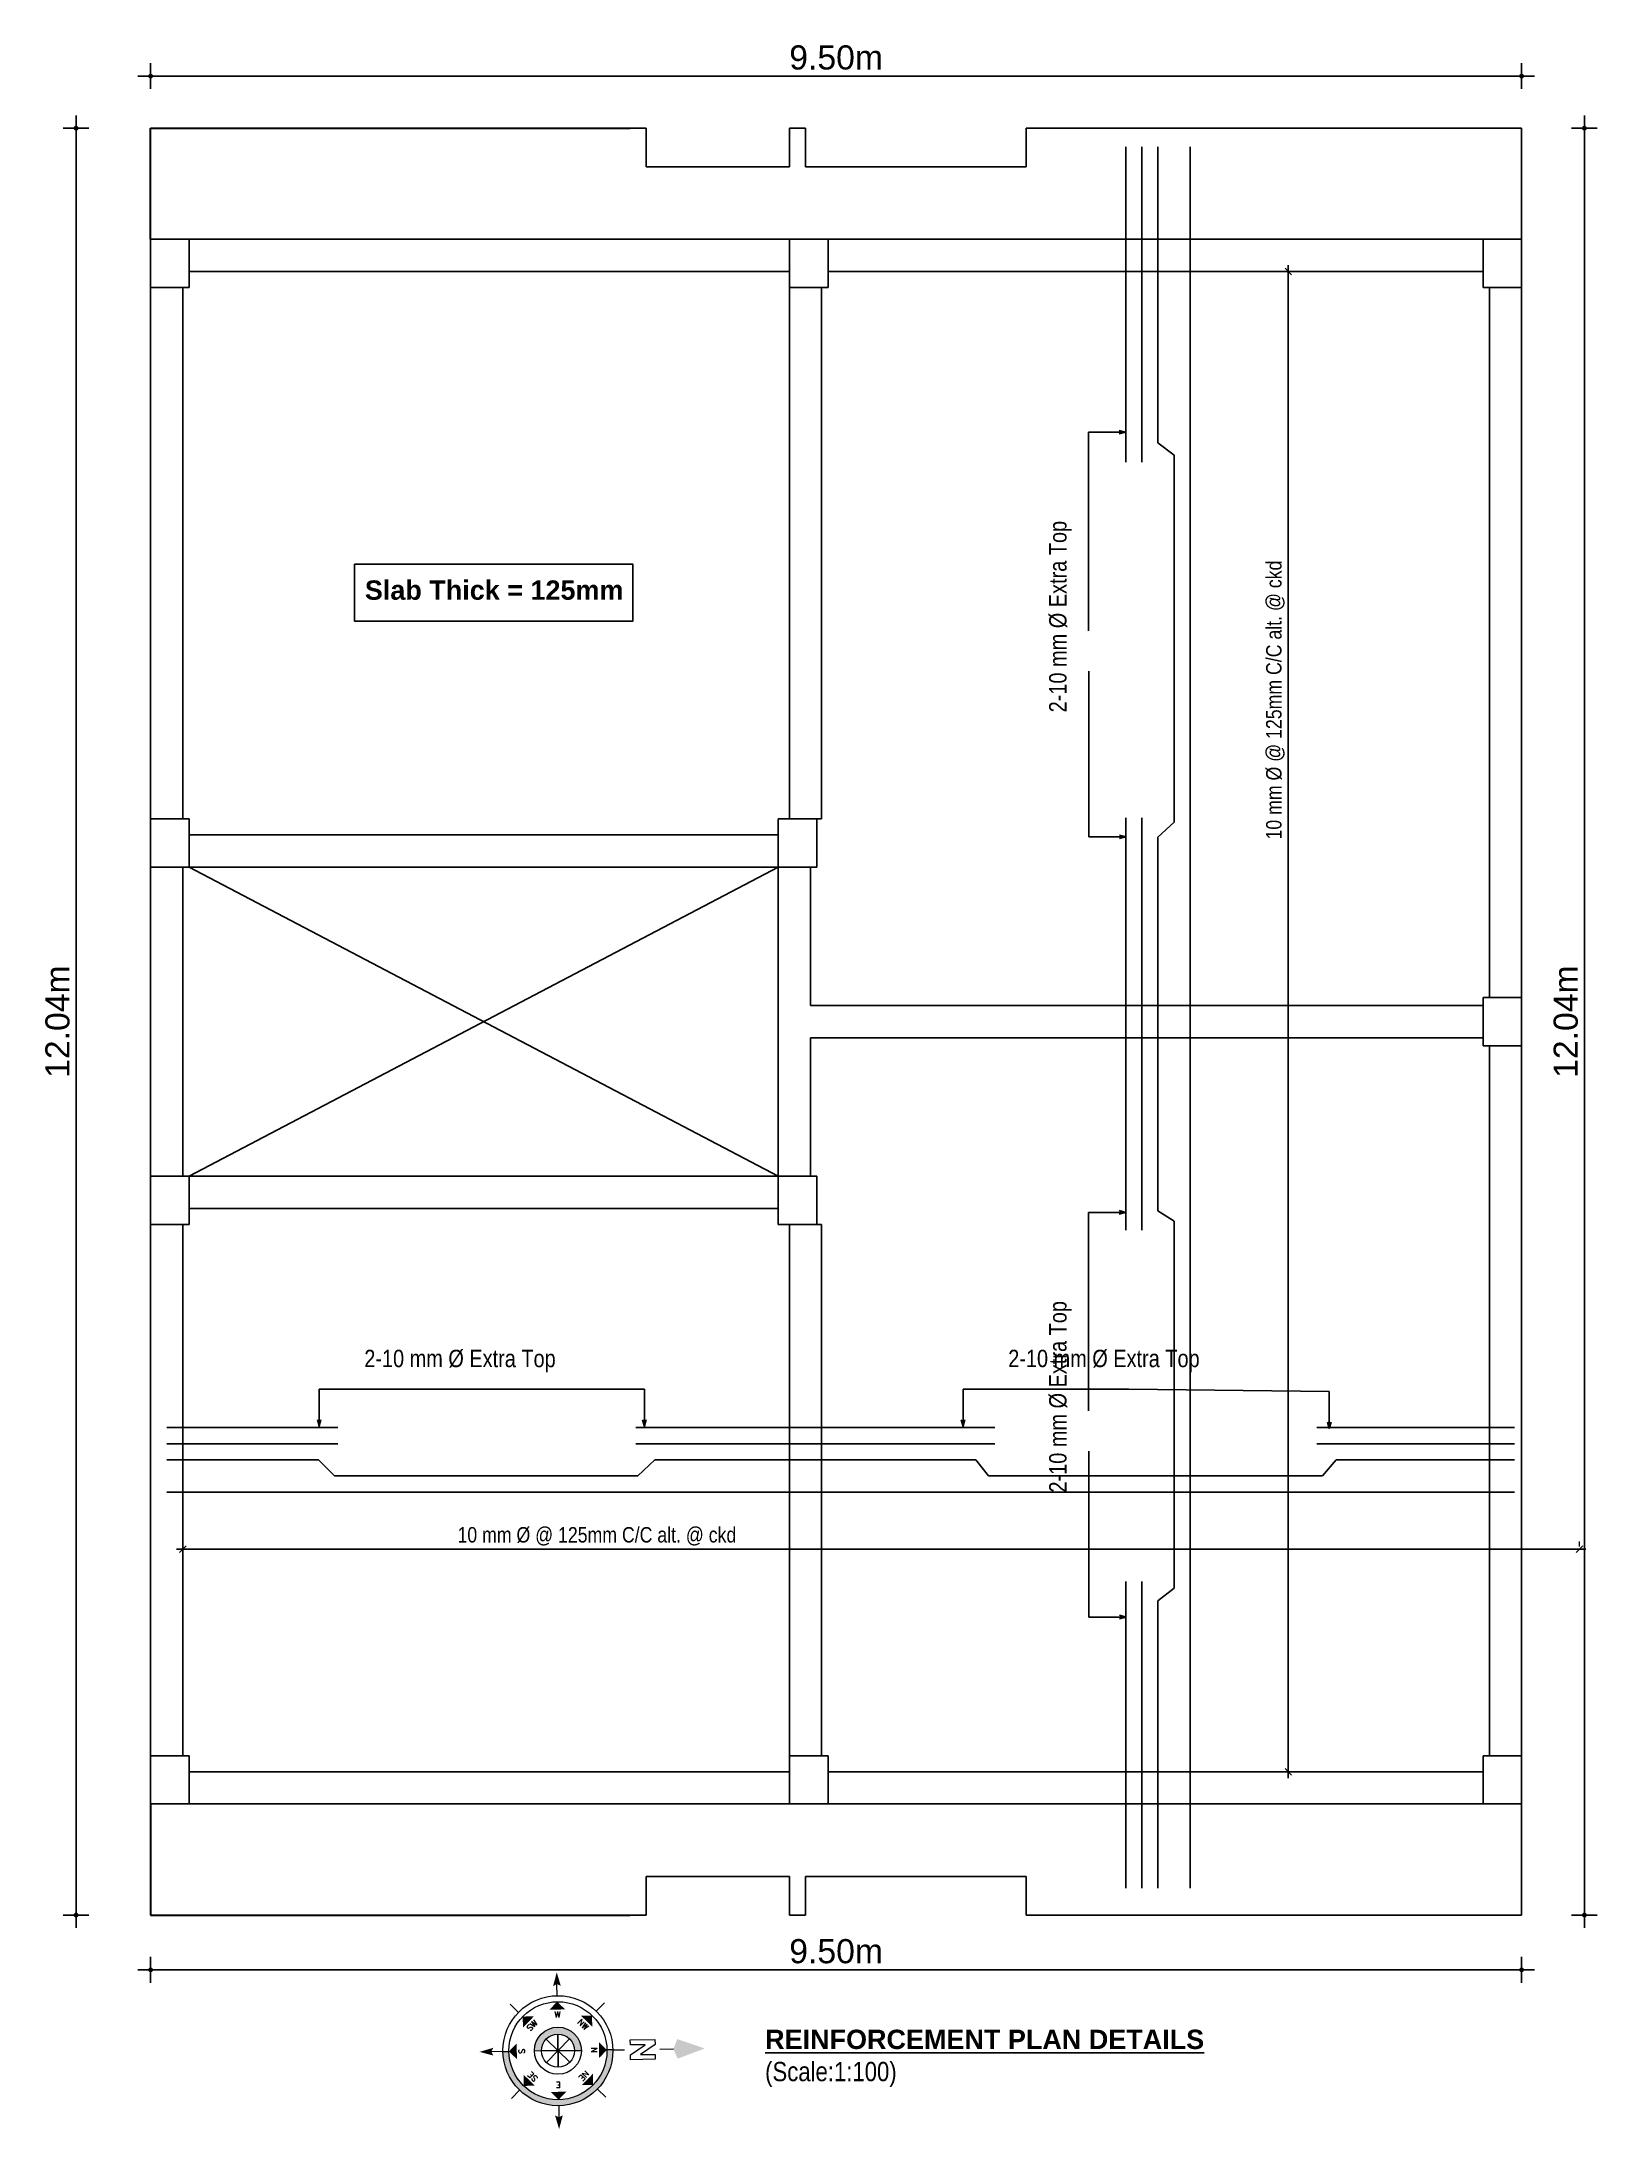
# Model space of a CAD drawing. Header units: inches. Extents: x -4010 to 65129, y -40138 to -1318.
# Drawn here: x 48251 to 48734, y -38251 to -37602 of the extents above; entities that cross this region are included whole.
import ezdxf
from ezdxf.enums import TextEntityAlignment as Align

# ---------------------------------------------------------------- set-up
doc = ezdxf.new("R2010")
doc.units = ezdxf.units.IN
doc.header["$MEASUREMENT"] = 0
doc.header["$PDMODE"] = 99
for name, color, linetype in [('CAPTION', 7, 'Continuous'), ('RCC', 6, 'Continuous'), ('Rod', 1, 'Continuous'), ('wall', 3, 'Continuous')]:
    doc.layers.add(name, color=color, linetype=linetype)
doc.layers.add('DIM', color=7, linetype='Continuous', lineweight=15)
doc.layers.add('Slab Line', color=5, linetype='Continuous', lineweight=30)
doc.styles.add('ARIAL', font='arial.ttf')
doc.styles.add('ROMANS', font='romans')
doc.styles.get("Standard").update_dxf_attribs({"font": 'ARIALN.TTF'})
doc.dimstyles.new('3-8', dxfattribs={"dimscale": 1.25, "dimtxt": 6, "dimasz": 2, "dimexe": 0.18, "dimexo": 6, "dimgap": 0, "dimtad": 0, "dimdec": 0, "dimzin": 3, "dimdsep": 46, "dimlunit": 3, "dimtxsty": 'ARIAL', "dimblk": 'DD', "dimcen": 1, "dimse1": 1, "dimse2": 1, "dimclrd": 256, "dimclrt": 256, "dimadec": 0, "dimazin": 0, "dimtfac": 0.5, "dimtdec": 0, "dimtmove": 2, "dimatfit": 0, "dimfxl": 0.18, "dimtvp": 0.75, "dimfrac": 1, "dimtolj": 1, "dimtzin": 0, "dimarcsym": 0})
doc.dimstyles.new('_30', dxfattribs={"dimscale": 0.4, "dimtxt": 7, "dimasz": 5, "dimexe": 6, "dimexo": 2, "dimgap": 2, "dimtad": 1, "dimdec": 0, "dimzin": 3, "dimdsep": 46, "dimlunit": 3, "dimtxsty": 'Standard', "dimblk": 'OBLIQUE', "dimcen": 0, "dimdle": 5, "dimclrt": 7, "dimazin": 0, "dimtfac": 0.0375, "dimtdec": 0, "dimtofl": 0, "dimtmove": 0, "dimatfit": 3, "dimldrblk": 'OPEN30', "dimfxl": 6, "dimtvp": 0.8, "dimtolj": 1, "dimtzin": 0, "dimlwe": -1, "dimarcsym": 0})

msp = doc.modelspace()

# ---------------------------------------------------------------- texts
at = {"layer": 'CAPTION', "ltscale": 2, "char_height": 5.4, "attachment_point": 1, "rotation": 90}
for insert in [(48563.848, -37810.22), (48563.848, -38052.55)]:
    msp.add_mtext('2-10 mm %%C Extra Top', dxfattribs=dict(at, insert=insert))
at = {"layer": 'CAPTION', "ltscale": 2, "char_height": 5.4, "attachment_point": 1}
for insert in [(48351.047, -38008.201), (48551.135, -38008.201)]:
    msp.add_mtext('2-10 mm %%C Extra Top', dxfattribs=dict(at, insert=insert))
at = {"layer": 'wall', "color": 7, "lineweight": 25, "char_height": 6, "width": 253.13687, "attachment_point": 4}
for s, insert in [('{\\fArial Rounded MT Bold|b0|i0|c0|p34;Slab Thick = 125mm}', (48351.225, -37772.282)), ('{\\fArial Rounded MT Bold|b0|i0|c0|p34;\\LREINFORCEMENT PLAN DETAILS\\P}(Scale:1:100)', (48475.597, -38228.291))]:
    msp.add_mtext(s, dxfattribs=dict(at, insert=insert))

# ---------------------------------------------------------------- blocks, each defined once
blk = doc.blocks.new('A$C779854B7')
at = {"layer": 'RCC'}
for p, q in [((0, 15), (12, 15)), ((0, 0), (0, 15)), ((12, 15), (12, 0)), ((12, 0), (0, 0))]:
    blk.add_line(p, q, dxfattribs=at)
blk = doc.blocks.new('DD')
for p, q in [((-1.6, 0), (1.6, 0)), ((0, 1.6), (0, -1.6))]:
    blk.add_line(p, q)
at = {"const_width": 0.3}
blk.add_lwpolyline([(-0.15, 0, 1), (0.15, 0, 1)], format="xyb", close=True, dxfattribs=at)
blk = doc.blocks.new('*D1337')
at = {"layer": 'Defpoints', "color": 0}
for p in [(48710.66, -37612.6), (48284.66, -37628.79), (48710.66, -37628.79)]:
    blk.add_point(p, dxfattribs=at)
at = {"layer": 'Rod', "lineweight": -2}
blk.add_line((48287.16, -37612.6), (48708.16, -37612.6), dxfattribs=at)
at = {"layer": 'Rod', "lineweight": -2, "xscale": 2.5, "yscale": 2.5, "zscale": 2.5, "rotation": 180}
blk.add_blockref('DD', (48284.66, -37612.6), dxfattribs=at)
at = {"layer": 'Rod', "lineweight": -2, "xscale": 2.5, "yscale": 2.5, "zscale": 2.5}
blk.add_blockref('DD', (48710.66, -37612.6), dxfattribs=at)
at = {"layer": 'Rod', "insert": (48497.66, -37606.85), "char_height": 7.5, "attachment_point": 5, "style": 'ARIAL'}
blk.add_mtext('\\A1;9.50m', dxfattribs=at)
blk = doc.blocks.new('*D1338')
at = {"layer": 'Defpoints', "color": 0}
for p in [(48710.66, -37628.79), (48710.66, -38183.78), (48730.16, -38183.78)]:
    blk.add_point(p, dxfattribs=at)
at = {"layer": 'Rod', "lineweight": -2}
blk.add_line((48730.16, -37631.29), (48730.16, -38181.28), dxfattribs=at)
at = {"layer": 'Rod', "lineweight": -2, "xscale": 2.5, "yscale": 2.5, "zscale": 2.5}
for p, rotation in [((48730.16, -37628.79), 90), ((48730.16, -38183.78), 270)]:
    blk.add_blockref('DD', p, dxfattribs=dict(at, rotation=rotation))
at = {"layer": 'Rod', "insert": (48724.41, -37906.28), "char_height": 7.5, "attachment_point": 5, "rotation": 90, "style": 'ARIAL'}
blk.add_mtext('\\A1;12.04m', dxfattribs=at)
blk = doc.blocks.new('*D1339')
at = {"layer": 'Defpoints', "color": 0}
for p in [(48284.66, -38183.78), (48710.66, -38183.78), (48284.66, -38200.8)]:
    blk.add_point(p, dxfattribs=at)
at = {"layer": 'Rod', "lineweight": -2}
blk.add_line((48708.16, -38200.8), (48287.16, -38200.8), dxfattribs=at)
at = {"layer": 'Rod', "lineweight": -2, "xscale": 2.5, "yscale": 2.5, "zscale": 2.5, "rotation": 180}
blk.add_blockref('DD', (48284.66, -38200.8), dxfattribs=at)
at = {"layer": 'Rod', "lineweight": -2, "xscale": 2.5, "yscale": 2.5, "zscale": 2.5}
blk.add_blockref('DD', (48710.66, -38200.8), dxfattribs=at)
at = {"layer": 'Rod', "insert": (48497.66, -38195.05), "char_height": 7.5, "attachment_point": 5, "style": 'ARIAL'}
blk.add_mtext('\\A1;9.50m', dxfattribs=at)
blk = doc.blocks.new('*D1327')
at = {"layer": 'Defpoints', "color": 0}
for p in [(48261.49, -37628.79), (48284.66, -37628.79), (48284.66, -38183.78)]:
    blk.add_point(p, dxfattribs=at)
at = {"layer": 'Rod', "lineweight": -2}
blk.add_line((48261.49, -38181.28), (48261.49, -37631.29), dxfattribs=at)
at = {"layer": 'Rod', "lineweight": -2, "xscale": 2.5, "yscale": 2.5, "zscale": 2.5}
for p, rotation in [((48261.49, -37628.79), 90), ((48261.49, -38183.78), 270)]:
    blk.add_blockref('DD', p, dxfattribs=dict(at, rotation=rotation))
at = {"layer": 'Rod', "insert": (48255.75, -37906.28), "char_height": 7.5, "attachment_point": 5, "rotation": 90, "style": 'ARIAL'}
blk.add_mtext('\\A1;12.04m', dxfattribs=at)
blk = doc.blocks.new('_Oblique')
at = {"color": 0, "linetype": 'ByBlock', "lineweight": -2}
blk.add_line((-0.5, -0.5), (0.5, 0.5), dxfattribs=at)
blk = doc.blocks.new('_Open30')
at = {"color": 0, "linetype": 'ByBlock', "lineweight": -2}
for p, q in [((-1, 0.27), (0, 0)), ((0, 0), (-1, -0.27)), ((0, 0), (-1, 0))]:
    blk.add_line(p, q, dxfattribs=at)
blk = doc.blocks.new('*D1328')
at = {"layer": 'Defpoints', "color": 0}
for p in [(48294.66, -38070.15), (48728.66, -38070.15), (48728.66, -38070.15)]:
    blk.add_point(p, dxfattribs=at)
at = {"layer": 'DIM', "color": 0, "lineweight": -2}
blk.add_line((48292.66, -38070.15), (48730.66, -38070.15), dxfattribs=at)
at = {"layer": 'DIM', "color": 0}
for p, q in [((48294.66, -38069.35), (48294.66, -38067.75)), ((48728.66, -38069.35), (48728.66, -38067.75))]:
    blk.add_line(p, q, dxfattribs=at)
at = {"layer": 'DIM', "color": 0, "lineweight": -2, "xscale": 2, "yscale": 2, "zscale": 2, "rotation": 180}
blk.add_blockref('_Oblique', (48294.66, -38070.15), dxfattribs=at)
at = {"layer": 'DIM', "color": 0, "lineweight": -2, "xscale": 2, "yscale": 2, "zscale": 2}
blk.add_blockref('_Oblique', (48728.66, -38070.15), dxfattribs=at)
at = {"layer": 'DIM', "color": 7, "insert": (48423.32, -38066.15), "char_height": 2.8, "attachment_point": 5}
blk.add_mtext('\\A1;{\\H1.714x;10 mm %%C @ 125mm C/C alt. @ ckd}', dxfattribs=at)
blk = doc.blocks.new('*D1329')
at = {"layer": 'Defpoints', "color": 0}
for p in [(48621.29, -37673.28), (48638.14, -37673.28), (48638.14, -38139.28)]:
    blk.add_point(p, dxfattribs=at)
at = {"layer": 'DIM', "color": 0}
for p, q in [((48622.09, -37673.28), (48640.54, -37673.28)), ((48637.34, -38139.28), (48635.74, -38139.28))]:
    blk.add_line(p, q, dxfattribs=at)
at = {"layer": 'DIM', "color": 0, "lineweight": -2}
blk.add_line((48638.14, -38141.28), (48638.14, -37671.28), dxfattribs=at)
at = {"layer": 'DIM', "color": 0, "lineweight": -2, "xscale": 2, "yscale": 2, "zscale": 2}
for p, rotation in [((48638.14, -37673.28), 90), ((48638.14, -38139.28), 270)]:
    blk.add_blockref('_Oblique', p, dxfattribs=dict(at, rotation=rotation))
at = {"layer": 'DIM', "color": 7, "insert": (48634.14, -37806.4), "char_height": 2.8, "attachment_point": 5, "rotation": 90}
blk.add_mtext('\\A1;{\\H1.714x;10 mm %%C @ 125mm C/C alt. @ ckd}', dxfattribs=at)
blk = doc.blocks.new('Anno_North_J_Metric')
at = {"linetype": 'ByBlock', "lineweight": -2}
h = blk.add_hatch(color=0, dxfattribs=at)
h.paths.add_polyline_path([(-4.17, 0), (-4.68, 0, 1), (4.68, 0), (4.17, 0, -1)])
h.paths.add_polyline_path([(1.41, 0), (2, 0, 1), (-2, 0), (-1.41, 0, -1)])
at = {"color": 0, "linetype": 'ByBlock', "lineweight": -2}
for p, q in [((0, 4.68), (0, 5.67)), ((-3.31, 3.31), (-4.01, 4.01)), ((3.31, 3.31), (4.01, 4.01)), ((-4.68, 0), (-5.67, 0)), ((-4.68, 0), (-4.17, 0)), ((-1.41, 0), (-2, 0)), ((-1.41, 0), (1.41, 0)), ((1.41, 0), (-1.41, 0)), ((-1, 1), (1, -1)), ((-1, -1), (1, 1)), ((1, -1), (-1, 1)), ((1, 1), (-1, -1)), ((0, 1.41), (0, -1.41)), ((0, -1.41), (0, 1.41)), ((1.41, 0), (2, 0)), ((4.68, 0), (4.17, 0)), ((4.68, 0), (5.67, 0)), ((6.17, 0.4), (6.17, 0.82)), ((6.17, 0.82), (8.27, 0.82)), ((7.43, 0.4), (6.17, 0.4)), ((6.17, -0.44), (7.43, 0.4)), ((8.27, 0.4), (7.01, -0.44)), ((8.27, 0.82), (8.27, 0.4)), ((8.67, 0), (9.83, 0)), ((6.17, -0.86), (6.17, -0.44)), ((8.27, -0.86), (6.17, -0.86)), ((7.01, -0.44), (8.27, -0.44)), ((8.27, -0.44), (8.27, -0.86)), ((-3.31, -3.31), (-4.01, -4.01)), ((3.31, -3.31), (4.01, -4.01)), ((0, -4.68), (0, -5.67))]:
    blk.add_line(p, q, dxfattribs=at)
for radius in [4.68, 4.17, 2, 1.41]:
    blk.add_circle((0, 0), radius, dxfattribs=at)
for points in [[(-0.33, 5.5), (0, 5.67), (0, 6.67)], [(0, 6.67), (0.33, 5.5), (0, 5.67)], [(0, 4.17), (0.67, 3.5), (-0.67, 3.5)], [(-2.95, 2.95), (-2, 2.95), (-2.95, 2)], [(2.95, 2.95), (2.95, 2), (2, 2.95)], [(-6.67, 0), (-5.5, 0.33), (-5.67, 0)], [(-5.5, -0.33), (-5.67, 0), (-6.67, 0)], [(-4.17, 0), (-3.5, 0.67), (-3.5, -0.67)], [(4.17, 0), (3.5, -0.67), (3.5, 0.67)], [(12.5, 0), (10.17, 0.83), (9.83, 0)], [(9.83, 0), (10.17, -0.83), (12.5, 0)], [(-2.95, -2.95), (-2.95, -2), (-2, -2.95)], [(0, -4.17), (-0.67, -3.5), (0.67, -3.5)], [(2.95, -2.95), (2, -2.95), (2.95, -2)], [(0, -6.67), (-0.33, -5.5), (0, -5.67)], [(0.33, -5.5), (0, -5.67), (0, -6.67)]]:
    blk.add_solid(points, dxfattribs=at)
at = {"color": 0, "linetype": 'ByBlock', "lineweight": -2, "style": 'ROMANS'}
for s, rotation, p in [('SW', 45, (-2, 2)), ('NW', 315, (2, 2)), ('S', 270, (-3.33, 0)), ('N', 270, (2.83, 0)), ('SE', 135, (-2, -2)), ('NE', 225, (2, -2)), ('E', 180, (0, -2.67))]:
    blk.add_text(s, height=0.5, rotation=rotation, dxfattribs=at).set_placement(p, align=Align.CENTER)
blk.add_text('W', height=0.5, dxfattribs=at).set_placement((0, 2.83), align=Align.CENTER)

# ---------------------------------------------------------------- dimensions: what is measured, and where the dimension line sits
at = {"layer": 'DIM'}
dim = msp.add_linear_dim(base=(48638.138, -37673.285), p1=(48638.138, -38139.285), p2=(48621.295, -37673.285), angle=90, text='{\\H1.714x;10 mm %%C @ 125mm C/C alt. @ ckd}', dimstyle='_30', dxfattribs=at)
dim.commit()
dim.dimension.update_dxf_attribs({"geometry": '*D1329', "text_midpoint": (48638.138, -37806.399), "dimtype": 160})
dim = msp.add_linear_dim(base=(48728.663, -38070.146), p1=(48294.663, -38070.146), p2=(48728.663, -38070.146), text='{\\H1.714x;10 mm %%C @ 125mm C/C alt. @ ckd}', dimstyle='_30', dxfattribs=at)
dim.commit()
dim.dimension.update_dxf_attribs({"geometry": '*D1328', "text_midpoint": (48423.317, -38070.146), "dimtype": 160})
at = {"layer": 'Rod'}
for base, p1, p2, picture, middle in [((48710.663, -37612.598), (48284.663, -37628.793), (48710.663, -37628.793), '*D1337', (48497.663, -37606.854)), ((48284.663, -38200.799), (48710.663, -38183.776), (48284.663, -38183.776), '*D1339', (48497.663, -38195.055))]:
    dim = msp.add_linear_dim(base=base, p1=p1, p2=p2, text='9.50m', dimstyle='3-8', dxfattribs=at)
    dim.commit()
    dim.dimension.update_dxf_attribs({"geometry": picture, "text_midpoint": middle})
for base, p1, p2, picture, middle in [((48261.494, -37628.793), (48284.663, -38183.776), (48284.663, -37628.793), '*D1327', (48255.75, -37906.285)), ((48730.159, -38183.776), (48710.663, -37628.793), (48710.663, -38183.776), '*D1338', (48724.415, -37906.285))]:
    dim = msp.add_linear_dim(base=base, p1=p1, p2=p2, angle=90, text='12.04m', dimstyle='3-8', dxfattribs=at)
    dim.commit()
    dim.dimension.update_dxf_attribs({"geometry": picture, "text_midpoint": middle})

# ---------------------------------------------------------------- linework, layer by layer
at = {"layer": 'Rod'}
for p, q in [((48433.663, -37628.793), (48438.663, -37628.793)), ((48438.663, -37640.793), (48438.663, -37628.793)), ((48483.163, -37628.793), (48488.163, -37628.793)), ((48483.163, -37628.793), (48483.163, -37640.793)), ((48488.163, -37628.793), (48488.163, -37640.793)), ((48556.663, -37640.793), (48556.663, -37628.793)), ((48556.663, -37628.793), (48710.663, -37628.793)), ((48710.663, -37628.793), (48710.663, -37663.285)), ((48587.653, -37732.487), (48587.653, -37634.605)), ((48592.653, -37732.487), (48592.653, -37634.605)), ((48597.653, -37726.487), (48597.653, -37634.605)), ((48607.653, -38175.448), (48607.653, -37634.605)), ((48438.663, -37640.793), (48483.163, -37640.793)), ((48488.163, -37640.793), (48556.663, -37640.793)), ((48602.653, -37730.285), (48597.653, -37726.487)), ((48602.653, -37844.285), (48602.653, -37730.285)), ((48587.653, -37971.09), (48587.653, -37842.939)), ((48592.653, -37971.09), (48592.653, -37842.939)), ((48602.653, -37844.285), (48597.653, -37848.939)), ((48597.653, -37965.09), (48597.653, -37848.939)), ((48479.663, -37858.285), (48296.663, -37954.285)), ((48479.663, -37954.285), (48296.663, -37858.285)), ((48602.653, -37968.285), (48597.653, -37965.09)), ((48602.653, -38082.285), (48602.653, -37968.285)), ((48289.741, -38032.378), (48342.82, -38032.378)), ((48289.741, -38037.378), (48342.82, -38037.378)), ((48435.375, -38032.378), (48547.022, -38032.378)), ((48435.375, -38037.378), (48547.022, -38037.378)), ((48647.007, -38032.378), (48708.405, -38032.378)), ((48647.007, -38037.378), (48708.405, -38037.378)), ((48289.741, -38042.378), (48336.82, -38042.378)), ((48341.788, -38047.378), (48336.82, -38042.378)), ((48436.038, -38047.378), (48441.375, -38042.378)), ((48441.375, -38042.378), (48541.022, -38042.378)), ((48545.038, -38047.378), (48541.022, -38042.378)), ((48648.788, -38047.378), (48653.007, -38042.378)), ((48653.007, -38042.378), (48708.405, -38042.378)), ((48341.788, -38047.378), (48436.038, -38047.378)), ((48545.038, -38047.378), (48648.788, -38047.378)), ((48289.741, -38052.378), (48708.405, -38052.378)), ((48587.653, -38175.448), (48587.653, -38080.155)), ((48592.653, -38175.448), (48592.653, -38080.155)), ((48602.653, -38082.285), (48597.653, -38086.155)), ((48597.653, -38175.448), (48597.653, -38086.155)), ((48710.663, -38183.776), (48710.663, -38149.285)), ((48438.663, -38171.776), (48438.663, -38183.776)), ((48438.663, -38171.776), (48483.163, -38171.776)), ((48483.163, -38183.776), (48483.163, -38171.776)), ((48488.163, -38171.776), (48556.663, -38171.776)), ((48488.163, -38183.776), (48488.163, -38171.776)), ((48556.663, -38171.776), (48556.663, -38183.776)), ((48433.663, -38183.776), (48438.663, -38183.776)), ((48483.163, -38183.776), (48488.163, -38183.776)), ((48556.663, -38183.776), (48710.663, -38183.776))]:
    msp.add_line(p, q, dxfattribs=at)
msp.add_lwpolyline([(48348.025, -37764.156), (48434.462, -37764.156), (48434.462, -37781.919), (48348.025, -37781.919)], close=True, dxfattribs=at)
at = {"layer": 'Slab Line'}
for p, q in [((48284.663, -37663.285), (48284.663, -37628.793)), ((48284.663, -37628.793), (48433.663, -37628.793)), ((48284.663, -38149.285), (48284.663, -38183.776)), ((48284.663, -38183.776), (48433.663, -38183.776))]:
    msp.add_line(p, q, dxfattribs=at)
at = {"layer": 'wall'}
for p, q in [((48296.663, -37663.285), (48483.163, -37663.285)), ((48495.163, -37663.285), (48698.663, -37663.285)), ((48296.663, -37673.285), (48483.163, -37673.285)), ((48495.163, -37673.285), (48698.663, -37673.285)), ((48284.663, -37678.285), (48284.663, -37843.285)), ((48294.663, -37678.285), (48294.663, -37843.285)), ((48483.163, -37678.285), (48483.163, -37843.285)), ((48493.163, -37678.285), (48493.163, -37843.285)), ((48700.663, -37898.785), (48700.663, -37678.285)), ((48710.663, -37898.785), (48710.663, -37678.285)), ((48491.663, -37843.285), (48493.163, -37843.285)), ((48296.663, -37848.285), (48479.663, -37848.285)), ((48284.663, -37858.285), (48284.663, -37954.285)), ((48294.663, -37858.285), (48294.663, -37954.285)), ((48296.663, -37858.285), (48479.663, -37858.285)), ((48479.663, -37858.285), (48479.663, -37954.285)), ((48489.663, -37858.285), (48489.663, -37901.285)), ((48698.663, -37901.285), (48489.663, -37901.285)), ((48489.663, -37911.285), (48489.663, -37954.285)), ((48698.663, -37911.285), (48489.663, -37911.285)), ((48700.663, -38134.285), (48700.663, -37913.785)), ((48710.663, -38134.285), (48710.663, -37913.785)), ((48296.663, -37954.285), (48479.663, -37954.285)), ((48296.663, -37964.285), (48479.663, -37964.285)), ((48284.663, -37969.285), (48284.663, -38134.285)), ((48294.663, -37969.285), (48294.663, -38134.285)), ((48483.163, -38134.285), (48483.163, -37969.285)), ((48493.163, -37969.285), (48491.663, -37969.285)), ((48493.163, -38134.285), (48493.163, -37969.285)), ((48296.663, -38139.285), (48483.163, -38139.285)), ((48495.163, -38139.285), (48698.663, -38139.285)), ((48296.663, -38149.285), (48483.163, -38149.285)), ((48495.163, -38149.285), (48698.663, -38149.285))]:
    msp.add_line(p, q, dxfattribs=at)

# ---------------------------------------------------------------- block references
at = {"layer": 'DIM', "ltscale": 500000, "xscale": 3.651035833295282, "yscale": 3.651035833288915, "zscale": 3.651035846891474, "rotation": 0.8671012841935241}
msp.add_blockref('Anno_North_J_Metric', (48411.219, -38225.908), dxfattribs=at)
at = {"layer": 'RCC', "xscale": -1, "rotation": 180}
for p in [(48284.663, -37663.285), (48483.163, -37663.285), (48698.663, -37663.285), (48284.663, -37843.285), (48479.663, -37843.285), (48698.663, -37898.785)]:
    msp.add_blockref('A$C779854B7', p, dxfattribs=at)
at = {"layer": 'RCC'}
for p in [(48284.663, -37969.285), (48479.663, -37969.285), (48284.663, -38149.285), (48483.163, -38149.285), (48698.663, -38149.285)]:
    msp.add_blockref('A$C779854B7', p, dxfattribs=at)

msp.set_redraw_order([(e.dxf.handle, doc.entitydb.next_handle()) for e in msp.query("TEXT MTEXT ATTDEF DIMENSION ARC_DIMENSION")])  # texts and dimensions are drawn at this point

# ---------------------------------------------------------------- leaders
at = {"layer": 'DIM'}
for points in [[(48587.653, -37723.192), (48576.105, -37723.192), (48576.105, -37784.87)], [(48587.741, -37848.876), (48576.193, -37848.876), (48576.193, -37797.415)], [(48587.653, -37965.522), (48576.105, -37965.522), (48576.105, -38027.2)], [(48337.013, -38032.006), (48337.013, -38020.458), (48388.474, -38020.458)], [(48438.075, -38032.006), (48438.075, -38020.458), (48376.397, -38020.458)], [(48537.101, -38032.006), (48537.101, -38020.458), (48588.561, -38020.458)], [(48650.907, -38032.7), (48650.907, -38021.152), (48588.561, -38020.458)], [(48587.741, -38091.205), (48576.193, -38091.205), (48576.193, -38039.744)]]:
    msp.add_leader(points, dimstyle='_30', dxfattribs=at)

doc.saveas('drawing.dxf')
